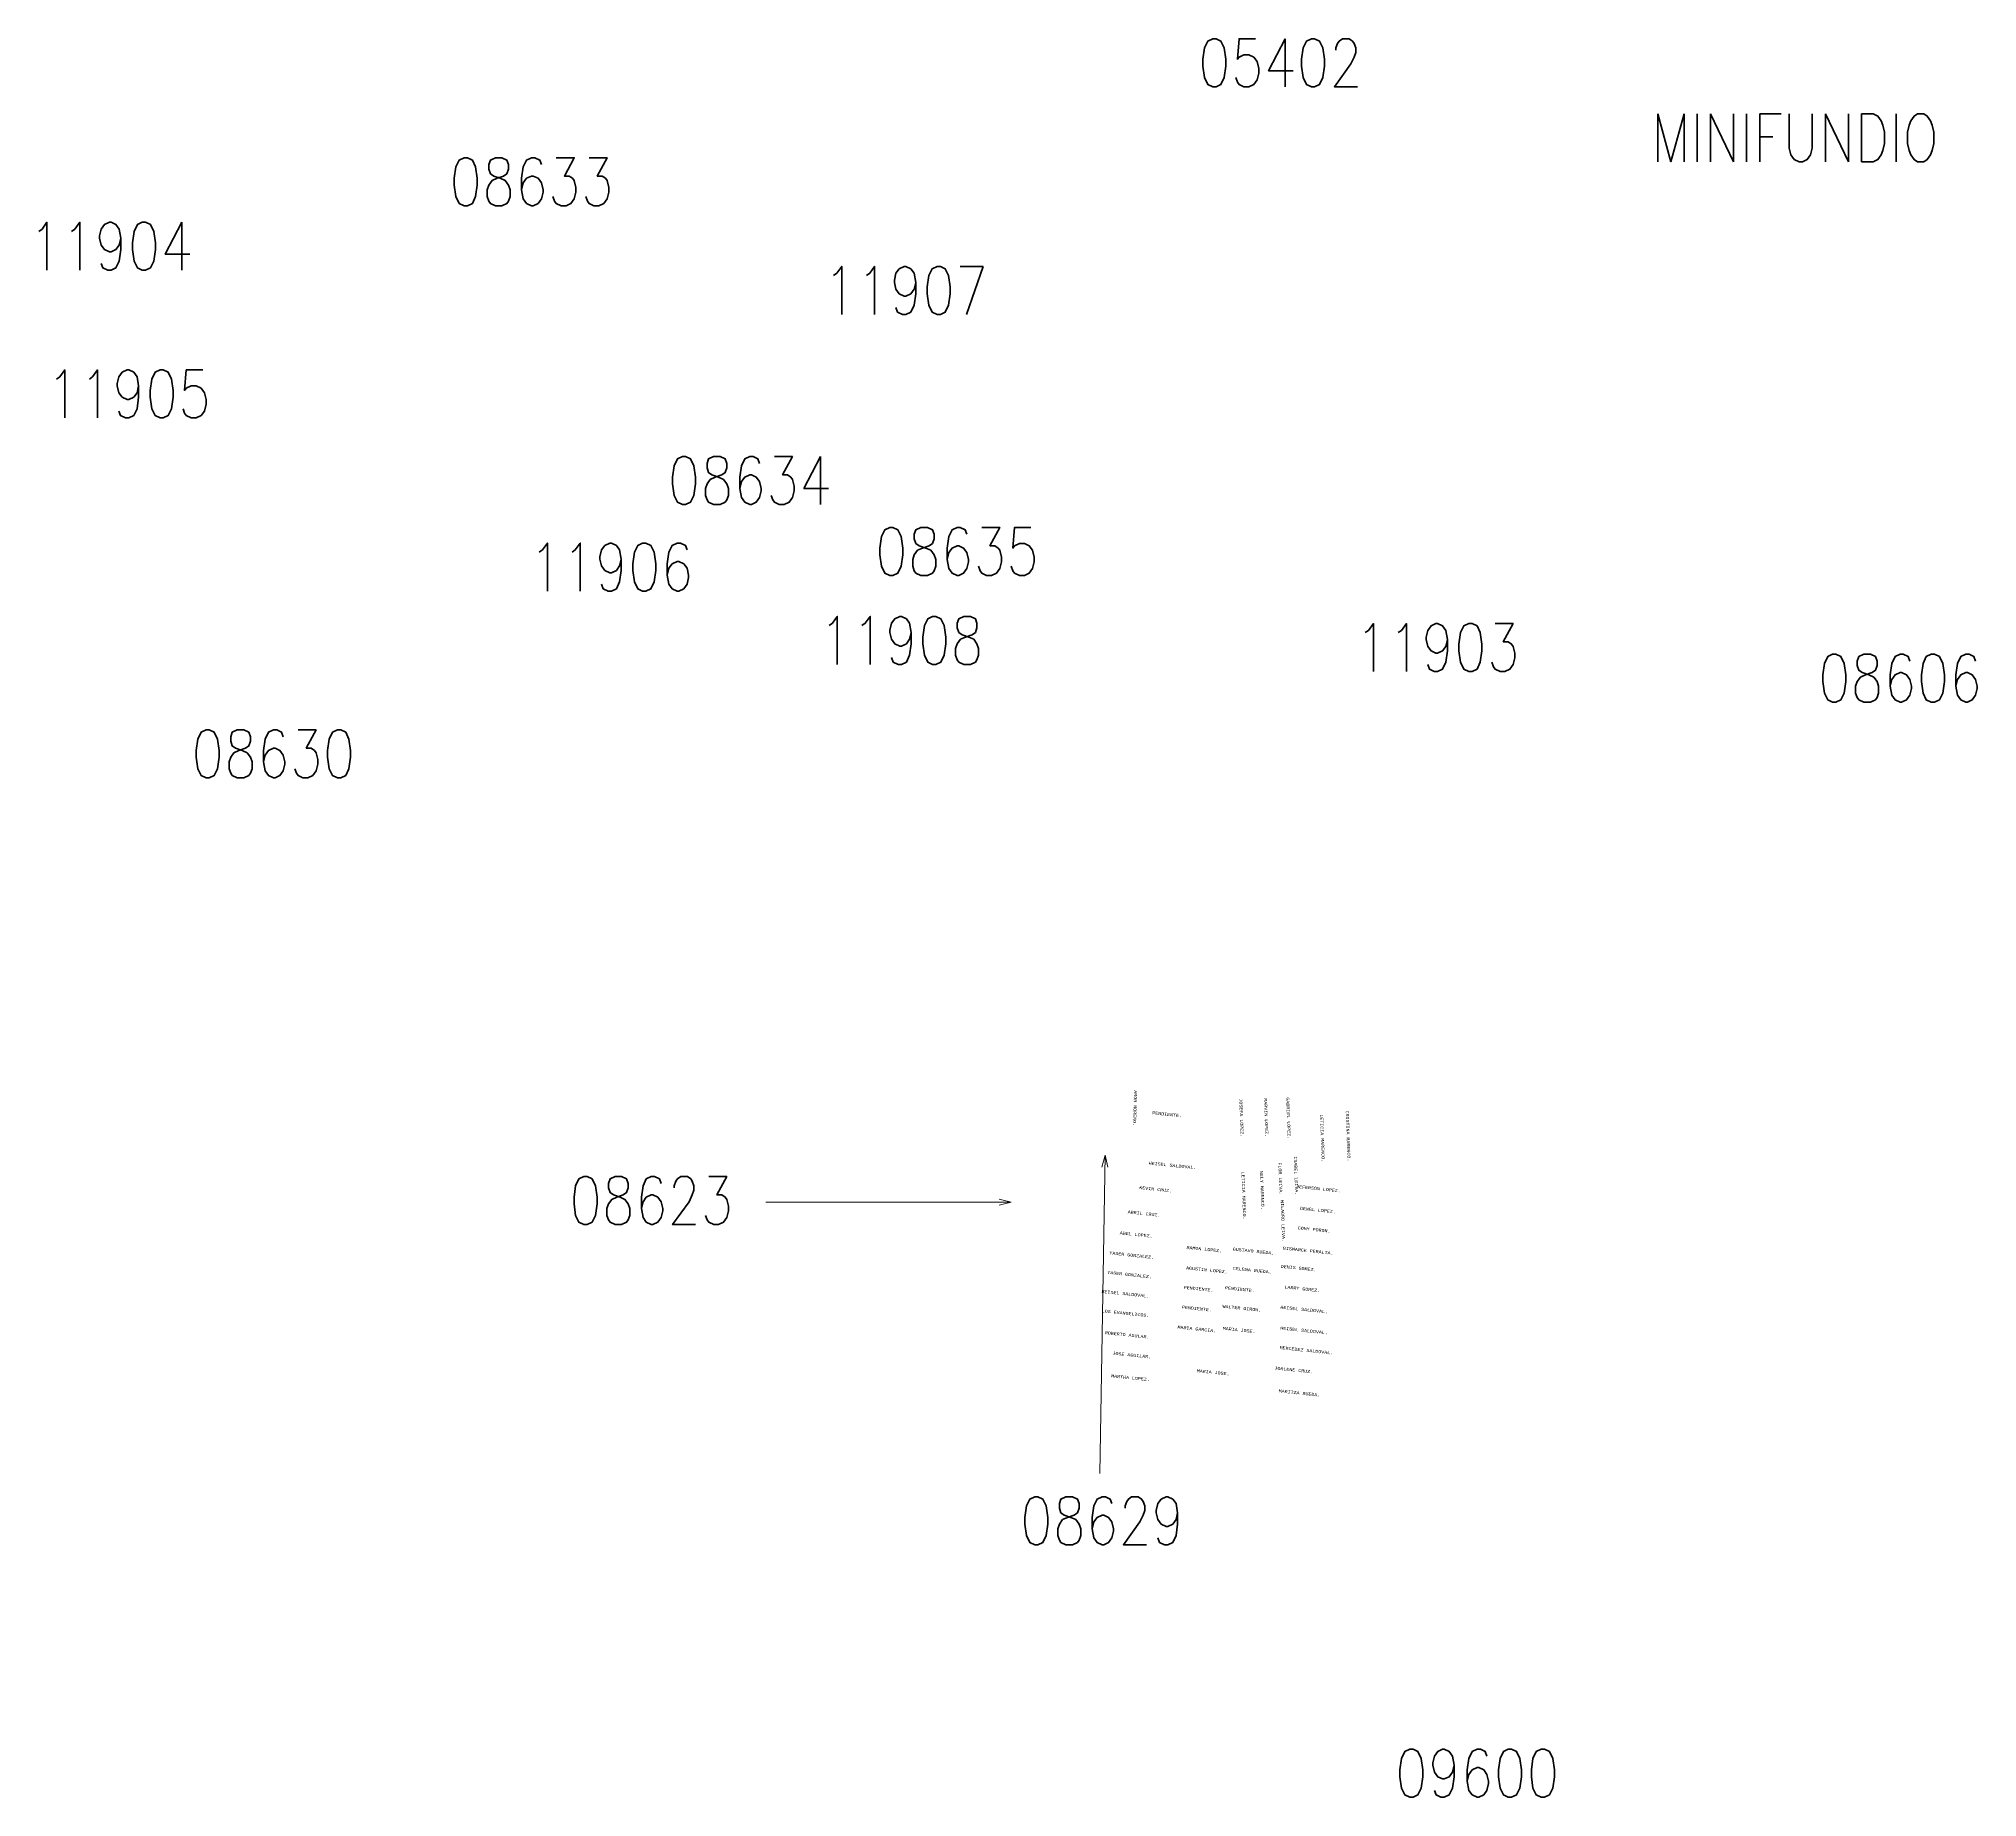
# Model space of a CAD drawing. Header units: millimetres. Extents: x 1956 to 626126, y 2654 to 1331070.
# Drawn here: x 1956 to 2765, y 2654 to 3388 of the extents above.
import ezdxf
from ezdxf.enums import TextEntityAlignment as Align

# ---------------------------------------------------------------- set-up
doc = ezdxf.new("R2010")
doc.units = ezdxf.units.MM
for name, color, linetype in [('-NUMEROS$DE$P$', 7, 'Continuous'), ('41', 1, 'Continuous'), ('CAJETIN', 7, 'Continuous')]:
    doc.layers.add(name, color=color, linetype=linetype)
doc.styles.add('ROMANS', font='ROMANS', dxfattribs={"height": 0.2})
doc.styles.get("Standard").update_dxf_attribs({"font": 'TCCM____.TTF'})

msp = doc.modelspace()

# ---------------------------------------------------------------- linework, layer by layer
at = {"layer": '41', "color": 7, "linetype": 'Continuous', "lineweight": 0}
for p, q in [((2401.43, 2921.86), (2399.25, 2789.04)), ((2362.24, 2902.26), (2259.91, 2902.26))]:
    msp.add_line(p, q, dxfattribs=at)
for points in [[(2400.1, 2916.88), (2401.43, 2921.86), (2402.6, 2916.84)], [(2357.24, 2903.51), (2362.24, 2902.26), (2357.24, 2901.01)]]:
    msp.add_lwpolyline(points, dxfattribs=at)

# ---------------------------------------------------------------- texts
at = {"layer": '-NUMEROS$DE$P$', "color": 7, "linetype": 'Continuous', "lineweight": 0, "style": 'ROMANS', "width": 0.8}
for s, p in [('11904', (1986.57, 3301.09)), ('11907', (2318.28, 3282.65)), ('11905', (1993.97, 3239.48)), ('11906', (2195.41, 3167.22, 104.92)), ('11908', (2316.43, 3136.63)), ('11903', (2540.21, 3133.69))]:
    msp.add_text(s, height=20, dxfattribs=at).set_placement(p, align=Align.MIDDLE)
at = {"layer": '41', "color": 7, "linetype": 'Continuous', "lineweight": 0, "style": 'ROMANS', "width": 0.8}
for s, p in [('05402', (2474.49, 3377.63)), ('MINIFUNDIO', (2689.38, 3346.31)), ('08633', (2162.05, 3327.99)), ('08634', (2253.13, 3203.35)), ('08635', (2339.65, 3173.76)), ('08606', (2733.21, 3120.87)), ('08630', (2054.32, 3089.31)), ('08623', (2212.02, 2902.96)), ('08629', (2400.18, 2769.36)), ('09600', (2556.71, 2664.03))]:
    msp.add_text(s, height=20, dxfattribs=at).set_placement(p, align=Align.MIDDLE)
at = {"layer": 'CAJETIN', "color": 7, "lineweight": 0, "extrusion": (-0.025084, 0.003924, 0.999678), "char_height": 1.2445, "attachment_point": 1}
for s, width, gutter_width, insert, text_direction in [('{\\fCourier New|b0|i0|c0|p49;ARON MORENO.}', 99.31, 9, (2414.77, 2948.94, -203.75), (-0.028324, -0.999594, 0.003213)), ('{\\fCourier New|b0|i0|c0|p49;JOSEFA LOPEZ.}', 44.193, 4, (2458.7, 2945.6, -208.33), (0.036807, -0.999311, 0.004846)), ('{\\fCourier New|b0|i0|c0|p49;MARVIN LOPEZ.}', 44.193, 4, (2469.01, 2945.64, -208.07), (0.036807, -0.999311, 0.004846)), ('{\\fCourier New|b0|i0|c0|p49;GABRIEL LOPEZ.}', 44.193, 4, (2478.29, 2946.04, -207.84), (0.036807, -0.999311, 0.004846)), ('{\\fCourier New|b0|i0|c0|p49;PENDIENTE.}', 99.31, 9, (2421.21, 2940.19, -101.66), (0.994492, -0.1017, 0.025353)), ('{\\fCourier New|b0|i0|c0|p49;LETICIA MARENCO.}', 44.193, 4, (2492.4, 2938.95, -410.04), (0.036807, -0.999311, 0.004846)), ('{\\fCourier New|b0|i0|c0|p49;CRISTINA MARENCO.}', 44.193, 4, (2503.11, 2940.52, -308.31), (0.036807, -0.999311, 0.004846)), ('{\\fCourier New|b0|i0|c0|p49;ISABEL LEIVA.}', 44.193, 4, (2481.49, 2921.41, -308), (0.036807, -0.999311, 0.004846)), ('{\\fCourier New|b0|i0|c0|p49;HEISEL SALDOVAL.}', 99.31, 9, (2419.74, 2919.26, -101.62), (0.994492, -0.1017, 0.025353)), ('{\\fCourier New|b0|i0|c0|p49;LETICIA MARENCO.}', 44.193, 4, (2459.61, 2915, -308.52), (0.036807, -0.999311, 0.004846)), ('{\\fCourier New|b0|i0|c0|p49;NELY MARENCO.}', 44.193, 4, (2467.33, 2915.36, -308.33), (0.036807, -0.999311, 0.004846)), ('{\\fCourier New|b0|i0|c0|p49;FLOR LEIVA.}', 44.193, 4, (2475, 2918.89, -308.15), (0.036807, -0.999311, 0.004846)), ('{\\fCourier New|b0|i0|c0|p49;KEVIN CRUZ.}', 15.7155, 9, (2415.81, 2908.99, -101.68), (0.994492, -0.1017, 0.025353)), ('{\\fCourier New|b0|i0|c0|p49;JEFERSON LOPEZ.}', 99.31, 9, (2481.26, 2909.51, -99.16), (0.994492, -0.1017, 0.025353)), ('{\\fCourier New|b0|i0|c0|p49;ABRIL CRUZ.}', 99.31, 9, (2410.96, 2898.86, -101.76), (0.994492, -0.1017, 0.025353)), ('{\\fCourier New|b0|i0|c0|p49;MILAGRO LEIVA.}', 44.193, 4, (2475.98, 2903.14, -308.06), (0.036807, -0.999311, 0.004846)), ('{\\fCourier New|b0|i0|c0|p49;DEWEL LOPEZ.}', 99.31, 9, (2482.9, 2900.38, -99.96), (0.994492, -0.1017, 0.025353)), ('{\\fCourier New|b0|i0|c0|p49;ABEL LOPEZ.}', 19.7903, 9, (2407.66, 2890.11, -103.1), (0.994492, -0.1017, 0.025353)), ('{\\fCourier New|b0|i0|c0|p49;CONY PORON.}', 99.31, 9, (2481.94, 2892.19, -99.95), (0.994492, -0.1017, 0.025353)), ('{\\fCourier New|b0|i0|c0|p49;YASER GONZALEZ.}', 99.31, 9, (2403.32, 2881.75, -103.17), (0.994492, -0.1017, 0.025353)), ('{\\fCourier New|b0|i0|c0|p49;RAMON LOPEZ.}', 44.193, 4, (2435.49, 2884.04, -205.25), (0.994492, -0.1017, 0.025353)), ('{\\fCourier New|b0|i0|c0|p49;GUSTAVO RUEDA.}', 44.193, 4, (2454.79, 2883.37, -205.58), (0.994492, -0.1017, 0.025353)), ('{\\fCourier New|b0|i0|c0|p49;BISMARCK PERALTA.}', 99.31, 9, (2475.75, 2883.74, -100.07), (0.994492, -0.1017, 0.025353)), ('{\\fCourier New|b0|i0|c0|p49;YASER GONZALEZ.}', 99.31, 9, (2402.42, 2873.63, -103.16), (0.994492, -0.1017, 0.025353)), ('{\\fCourier New|b0|i0|c0|p49;AGUSTIN LOPEZ.}', 44.193, 4, (2435.32, 2875.52, -205.22), (0.994492, -0.1017, 0.025353)), ('{\\fCourier New|b0|i0|c0|p49;CELENA RUEDA.}', 44.193, 4, (2454.9, 2875.35, -205.55), (0.994492, -0.1017, 0.025353)), ('{\\fCourier New|b0|i0|c0|p49;DENIS GOMEZ.}', 99.31, 9, (2474.84, 2876.16, -100.07), (0.994492, -0.1017, 0.025353)), ('{\\fCourier New|b0|i0|c0|p49;HEISEL SALDOVAL.}', 99.31, 9, (2400.02, 2865.71, -103.19), (0.994492, -0.1017, 0.025353)), ('{\\fCourier New|b0|i0|c0|p49;PENDIENTE.}', 44.193, 4, (2434.34, 2867.4, -205.22), (0.994492, -0.1017, 0.025353)), ('{\\fCourier New|b0|i0|c0|p49;PENDIENTE.}', 44.193, 4, (2451.56, 2867.22, -205.6), (0.994492, -0.1017, 0.025353)), ('{\\fCourier New|b0|i0|c0|p49;LARRY GOMEZ.}', 99.31, 9, (2476.39, 2867.53, -99.99), (0.994492, -0.1017, 0.025353)), ('{\\fCourier New|b0|i0|c0|p49;LOS EVANGELICOS.}', 99.31, 9, (2400.14, 2857.58, -103.16), (0.994492, -0.1017, 0.025353)), ('{\\fCourier New|b0|i0|c0|p49;PENDIENTE.}', 44.193, 4, (2433.63, 2859.15, -205.2), (0.994492, -0.1017, 0.025353)), ('{\\fCourier New|b0|i0|c0|p49;WALTER GIRON.}', 44.193, 4, (2450.53, 2859.48, -205.59), (0.994492, -0.1017, 0.025353)), ('{\\fCourier New|b0|i0|c0|p49;HEISEL SALDOVAL.}', 99.31, 9, (2474.68, 2859.15, -101.29), (0.994492, -0.1017, 0.025353)), ('{\\fCourier New|b0|i0|c0|p49;ROBERTO AGULAR.}', 99.31, 9, (2401.4, 2848.48, -103.09), (0.994492, -0.1017, 0.025353)), ('{\\fCourier New|b0|i0|c0|p49;MARIA GARCIA.}', 44.193, 4, (2431.75, 2850.82, -205.22), (0.994492, -0.1017, 0.025353)), ('{\\fCourier New|b0|i0|c0|p49;MARIA JOSE.}', 44.193, 4, (2450.63, 2850.29, -204.74), (0.994492, -0.1017, 0.025353)), ('{\\fCourier New|b0|i0|c0|p49;HEISEL SALDOVAL.}', 99.31, 9, (2474.64, 2850.42, -101.26), (0.994492, -0.1017, 0.025353)), ('{\\fCourier New|b0|i0|c0|p49;JOSE AGUILAR.}', 99.31, 9, (2404.62, 2839.95, -102.98), (0.994492, -0.1017, 0.025353)), ('{\\fCourier New|b0|i0|c0|p49;MERCEDEZ SALDOVAL.}', 99.31, 9, (2474.36, 2842.24, -101.24), (0.994492, -0.1017, 0.025353)), ('{\\fCourier New|b0|i0|c0|p49;MARIA JOSE.}', 44.193, 4, (2439.79, 2832.61, -204.94), (0.994492, -0.1017, 0.025353)), ('{\\fCourier New|b0|i0|c0|p49;JORLENE CRUZ.}', 99.31, 9, (2472.2, 2833.71, -101.26), (0.994492, -0.1017, 0.025353)), ('{\\fCourier New|b0|i0|c0|p49;MARTHA LOPEZ.}', 44.193, 4, (2404.07, 2830.46, -101.75), (0.994492, -0.1017, 0.025353)), ('{\\fCourier New|b0|i0|c0|p49;MARITZA RUEDA.}', 99.31, 9, (2473.98, 2824.18, -101.18), (0.994492, -0.1017, 0.025353))]:
    msp.add_mtext_dynamic_manual_height_columns(s, width=width, gutter_width=gutter_width, heights=[0], dxfattribs=dict(at, insert=insert, text_direction=text_direction))

doc.saveas('drawing.dxf')
